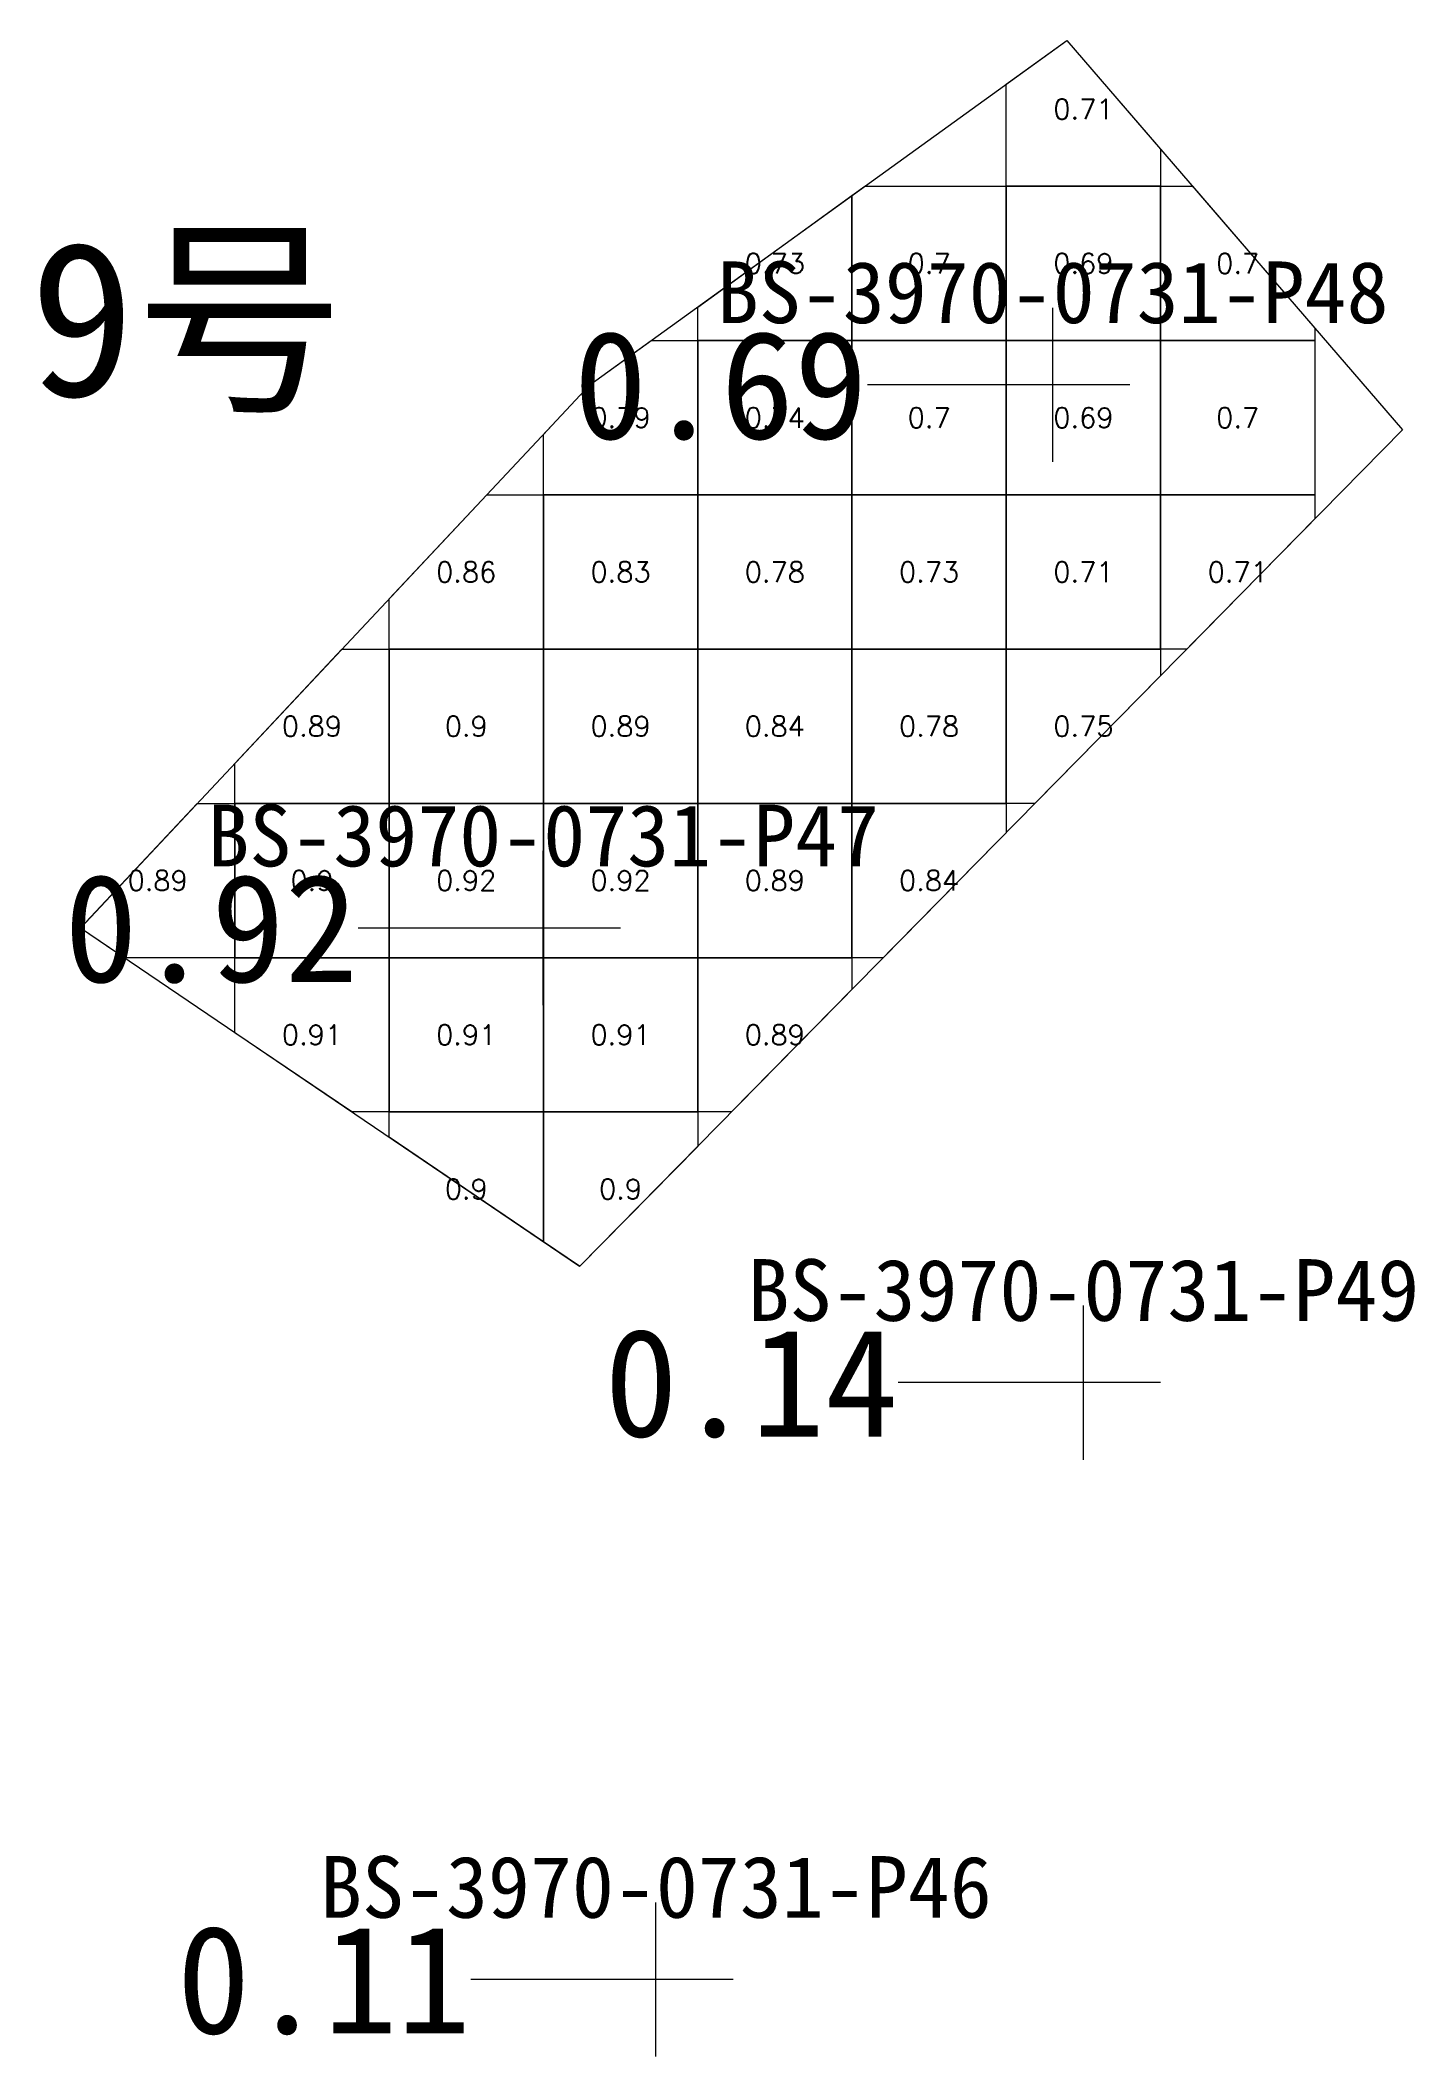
# Model space of a CAD drawing. Header units: inches. Extents: x 470033 to 470145, y 4349683 to 4349762.
# Drawn here: x 470050.84 to 470059.75, y 4349749.22 to 4349762.29 of the extents above; entities that cross this region are included whole.
import ezdxf
from ezdxf.enums import TextEntityAlignment as Align

# ---------------------------------------------------------------- set-up
doc = ezdxf.new("R2010")
doc.units = ezdxf.units.IN
doc.header["$MEASUREMENT"] = 0
for name, color, linetype, lineweight in [('0.500-1.000', 7, 'Continuous', 0), ('孔口文字', 7, 'Continuous', 0), ('点', 7, 'Continuous', 0), ('爆区方格网', 7, 'Continuous', 0), ('线条', 7, 'Continuous', 0), ('钻孔', 7, 'Continuous', 0)]:
    doc.layers.add(name, color=color, linetype=linetype, lineweight=lineweight)
doc.styles.add('3dmine_textStyle_1', font='txt.shx', dxfattribs={"height": 1, "bigfont": 'gbcbig.shx'})
doc.styles.add('3dmine_textStyle_3', font='宋体.ttf', dxfattribs={"height": 1})
doc.styles.add('3dmine_textStyle_4', font='simsunb.ttf', dxfattribs={"height": 1})

msp = doc.modelspace()

# ---------------------------------------------------------------- texts
at = {"color": 4, "linetype": 'Continuous', "lineweight": 0, "true_color": 0x00ffff, "style": '3dmine_textStyle_1'}
for s, p in [('0.71', (470057.6, 4349761.84, 3970.764)), ('0.73', (470055.6, 4349760.84, 3970.764)), ('0.7', (470056.6, 4349760.84, 3970.764)), ('0.69', (470057.6, 4349760.84, 3970.764)), ('0.7', (470058.6, 4349760.84, 3970.764)), ('0.79', (470054.6, 4349759.84, 3970.764)), ('0.74', (470055.6, 4349759.84, 3970.764)), ('0.7', (470056.6, 4349759.84, 3970.764)), ('0.69', (470057.6, 4349759.84, 3970.764)), ('0.7', (470058.6, 4349759.84, 3970.764)), ('0.86', (470053.6, 4349758.84, 3970.764)), ('0.83', (470054.6, 4349758.84, 3970.764)), ('0.78', (470055.6, 4349758.84, 3970.764)), ('0.73', (470056.6, 4349758.84, 3970.764)), ('0.71', (470057.6, 4349758.84, 3970.764)), ('0.71', (470058.6, 4349758.84, 3970.764)), ('0.89', (470052.6, 4349757.84, 3970.764)), ('0.9', (470053.6, 4349757.84, 3970.764)), ('0.89', (470054.6, 4349757.84, 3970.764)), ('0.84', (470055.6, 4349757.84, 3970.764)), ('0.78', (470056.6, 4349757.84, 3970.764)), ('0.75', (470057.6, 4349757.84, 3970.764)), ('0.89', (470051.6, 4349756.84, 3970.764)), ('0.9', (470052.6, 4349756.84, 3970.764)), ('0.92', (470053.6, 4349756.84, 3970.764)), ('0.92', (470054.6, 4349756.84, 3970.764)), ('0.89', (470055.6, 4349756.84, 3970.764)), ('0.84', (470056.6, 4349756.84, 3970.764)), ('0.91', (470052.6, 4349755.84, 3970.764)), ('0.91', (470053.6, 4349755.84, 3970.764)), ('0.91', (470054.6, 4349755.84, 3970.764)), ('0.89', (470055.6, 4349755.84, 3970.764)), ('0.9', (470053.6, 4349754.84, 3970.764)), ('0.9', (470054.6, 4349754.84, 3970.764))]:
    msp.add_text(s, height=0.13, dxfattribs=at).set_placement(p, align=Align.MIDDLE_CENTER)
at = {"color": 7, "linetype": 'Continuous', "lineweight": 0, "style": '3dmine_textStyle_3'}
msp.add_text('9号', height=1, dxfattribs=at).set_placement((470050.77, 4349759.98, 3965.168))
at = {"layer": '孔口文字', "color": 138, "linetype": 'Continuous', "lineweight": 0, "true_color": 0x004c4c, "style": '3dmine_textStyle_4'}
for s, p in [('BS-3970-0731-P48', (470057.401, 4349760.453, 3970.764)), ('BS-3970-0731-P47', (470054.099, 4349756.932, 3970.834)), ('BS-3970-0731-P49', (470057.6, 4349753.986, 3970.717)), ('BS-3970-0731-P46', (470054.829, 4349750.117, 3970.735))]:
    msp.add_text(s, height=0.4, dxfattribs=at).set_placement(p, align=Align.CENTER)
at = {"layer": '钻孔', "color": 4, "linetype": 'Continuous', "lineweight": 0, "true_color": 0x00ffff, "style": '3dmine_textStyle_4'}
for s, p in [('0.69', (470056.201, 4349760.053, 3970.764)), ('0.92', (470052.899, 4349756.532, 3970.834))]:
    msp.add_text(s, height=0.7, dxfattribs=at).set_placement(p, align=Align.MIDDLE_RIGHT)
at = {"layer": '钻孔', "color": 8, "linetype": 'Continuous', "lineweight": 0, "true_color": 0x808080, "style": '3dmine_textStyle_4'}
for s, p in [('0.14', (470056.4, 4349753.586, 3970.717)), ('0.11', (470053.629, 4349749.717, 3970.735))]:
    msp.add_text(s, height=0.7, dxfattribs=at).set_placement(p, align=Align.MIDDLE_RIGHT)

# ---------------------------------------------------------------- hatches: boundary and pattern name
at = {"layer": '钻孔', "linetype": 'Continuous', "lineweight": 0, "true_color": 0x00ffff, "extrusion": (0, 1, 0)}
for points in [[(-470058.401, 3959.764), (-470057.401, 3959.764), (-470057.401, 3970.764), (-470058.401, 3970.764)], [(-470055.099, 3959.834), (-470054.099, 3959.834), (-470054.099, 3970.834), (-470055.099, 3970.834)]]:
    msp.add_hatch(color=4, dxfattribs=at).paths.add_polyline_path(points, flags=0)
at = {"layer": '钻孔', "linetype": 'Continuous', "lineweight": 0, "true_color": 0x808080, "extrusion": (0, 1, 0)}
for points in [[(-470058.6, 3959.717), (-470057.6, 3959.717), (-470057.6, 3970.717), (-470058.6, 3970.717)], [(-470055.829, 3959.735), (-470054.829, 3959.735), (-470054.829, 3970.735), (-470055.829, 3970.735)]]:
    msp.add_hatch(color=8, dxfattribs=at).paths.add_polyline_path(points, flags=0)

# ---------------------------------------------------------------- linework, layer by layer
at = {"layer": '0.500-1.000', "color": 4, "linetype": 'Continuous', "lineweight": 0, "true_color": 0x00ffff}
msp.add_lwpolyline([(470059.667, 4349759.761), (470057.037, 4349757.086), (470054.335, 4349754.339), (470051.099, 4349756.532), (470054.154, 4349759.789), (470054.401, 4349760.053), (470057.493, 4349762.286), (470059.667, 4349759.761)], dxfattribs=at)
at = {"layer": '点', "color": 138, "linetype": 'Continuous', "lineweight": 0, "true_color": 0x004c4c}
for points, elevation in [([(470057.401, 4349759.553), (470057.401, 4349760.553)], 3970.764), ([(470057.901, 4349760.053), (470056.901, 4349760.053)], 3970.764), ([(470054.099, 4349756.032), (470054.099, 4349757.032)], 3970.834), ([(470054.599, 4349756.532), (470053.599, 4349756.532)], 3970.834), ([(470057.6, 4349753.086), (470057.6, 4349754.086)], 3970.717), ([(470058.1, 4349753.586), (470057.1, 4349753.586)], 3970.717), ([(470054.829, 4349749.217), (470054.829, 4349750.217)], 3970.735), ([(470055.329, 4349749.717), (470054.329, 4349749.717)], 3970.735)]:
    msp.add_lwpolyline(points, dxfattribs=dict(at, elevation=elevation))
at = {"layer": '爆区方格网', "color": 4, "linetype": 'Continuous', "lineweight": 0, "true_color": 0x00ffff, "elevation": 3970.764}
for points in [[(470058.1, 4349761.581), (470058.1, 4349761.34), (470057.1, 4349761.34), (470057.1, 4349762.002), (470057.493, 4349762.286), (470058.1, 4349761.581)], [(470056.1, 4349760.34), (470055.1, 4349760.34), (470055.1, 4349760.557), (470056.1, 4349761.28), (470056.1, 4349760.34)], [(470057.1, 4349760.34), (470056.1, 4349760.34), (470056.1, 4349761.28), (470056.183, 4349761.34), (470057.1, 4349761.34), (470057.1, 4349760.34)], [(470058.1, 4349760.34), (470057.1, 4349760.34), (470057.1, 4349761.34), (470058.1, 4349761.34), (470058.1, 4349760.34)], [(470059.1, 4349760.42), (470059.1, 4349760.34), (470058.1, 4349760.34), (470058.1, 4349761.34), (470058.307, 4349761.34), (470059.1, 4349760.42)], [(470055.1, 4349759.34), (470054.1, 4349759.34), (470054.1, 4349759.731), (470054.154, 4349759.789), (470054.401, 4349760.053), (470054.799, 4349760.34), (470055.1, 4349760.34), (470055.1, 4349759.34)], [(470056.1, 4349759.34), (470055.1, 4349759.34), (470055.1, 4349760.34), (470056.1, 4349760.34), (470056.1, 4349759.34)], [(470057.1, 4349759.34), (470056.1, 4349759.34), (470056.1, 4349760.34), (470057.1, 4349760.34), (470057.1, 4349759.34)], [(470058.1, 4349759.34), (470057.1, 4349759.34), (470057.1, 4349760.34), (470058.1, 4349760.34), (470058.1, 4349759.34)], [(470059.1, 4349759.34), (470058.1, 4349759.34), (470058.1, 4349760.34), (470059.1, 4349760.34), (470059.1, 4349759.34)], [(470054.1, 4349758.34), (470053.1, 4349758.34), (470053.1, 4349758.665), (470053.733, 4349759.34), (470054.1, 4349759.34), (470054.1, 4349758.34)], [(470055.1, 4349758.34), (470054.1, 4349758.34), (470054.1, 4349759.34), (470055.1, 4349759.34), (470055.1, 4349758.34)], [(470056.1, 4349758.34), (470055.1, 4349758.34), (470055.1, 4349759.34), (470056.1, 4349759.34), (470056.1, 4349758.34)], [(470057.1, 4349758.34), (470056.1, 4349758.34), (470056.1, 4349759.34), (470057.1, 4349759.34), (470057.1, 4349758.34)], [(470058.1, 4349758.34), (470057.1, 4349758.34), (470057.1, 4349759.34), (470058.1, 4349759.34), (470058.1, 4349758.34)], [(470059.1, 4349759.184), (470058.27, 4349758.34), (470058.1, 4349758.34), (470058.1, 4349759.34), (470059.1, 4349759.34), (470059.1, 4349759.184)], [(470053.1, 4349757.34), (470052.1, 4349757.34), (470052.1, 4349757.599), (470052.794, 4349758.34), (470053.1, 4349758.34), (470053.1, 4349757.34)], [(470054.1, 4349757.34), (470053.1, 4349757.34), (470053.1, 4349758.34), (470054.1, 4349758.34), (470054.1, 4349757.34)], [(470055.1, 4349757.34), (470054.1, 4349757.34), (470054.1, 4349758.34), (470055.1, 4349758.34), (470055.1, 4349757.34)], [(470056.1, 4349757.34), (470055.1, 4349757.34), (470055.1, 4349758.34), (470056.1, 4349758.34), (470056.1, 4349757.34)], [(470057.1, 4349757.34), (470056.1, 4349757.34), (470056.1, 4349758.34), (470057.1, 4349758.34), (470057.1, 4349757.34)], [(470058.1, 4349758.167), (470057.286, 4349757.34), (470057.1, 4349757.34), (470057.1, 4349758.34), (470058.1, 4349758.34), (470058.1, 4349758.167)], [(470052.1, 4349756.34), (470051.382, 4349756.34), (470051.1, 4349756.532), (470051.1, 4349756.533), (470051.856, 4349757.34), (470052.1, 4349757.34), (470052.1, 4349756.34)], [(470053.1, 4349756.34), (470052.1, 4349756.34), (470052.1, 4349757.34), (470053.1, 4349757.34), (470053.1, 4349756.34)], [(470054.1, 4349756.34), (470053.1, 4349756.34), (470053.1, 4349757.34), (470054.1, 4349757.34), (470054.1, 4349756.34)], [(470055.1, 4349756.34), (470054.1, 4349756.34), (470054.1, 4349757.34), (470055.1, 4349757.34), (470055.1, 4349756.34)], [(470056.1, 4349756.34), (470055.1, 4349756.34), (470055.1, 4349757.34), (470056.1, 4349757.34), (470056.1, 4349756.34)], [(470057.1, 4349757.15), (470057.037, 4349757.086), (470056.303, 4349756.34), (470056.1, 4349756.34), (470056.1, 4349757.34), (470057.1, 4349757.34), (470057.1, 4349757.15)], [(470053.1, 4349755.34), (470052.858, 4349755.34), (470052.1, 4349755.854), (470052.1, 4349756.34), (470053.1, 4349756.34), (470053.1, 4349755.34)], [(470054.1, 4349755.34), (470053.1, 4349755.34), (470053.1, 4349756.34), (470054.1, 4349756.34), (470054.1, 4349755.34)], [(470055.1, 4349755.34), (470054.1, 4349755.34), (470054.1, 4349756.34), (470055.1, 4349756.34), (470055.1, 4349755.34)], [(470056.1, 4349756.133), (470055.319, 4349755.34), (470055.1, 4349755.34), (470055.1, 4349756.34), (470056.1, 4349756.34), (470056.1, 4349756.133)], [(470054.1, 4349754.498), (470053.1, 4349755.176), (470053.1, 4349755.34), (470054.1, 4349755.34), (470054.1, 4349754.498)], [(470055.1, 4349755.116), (470054.336, 4349754.34), (470054.333, 4349754.34), (470054.1, 4349754.498), (470054.1, 4349755.34), (470055.1, 4349755.34), (470055.1, 4349755.116)]]:
    msp.add_lwpolyline(points, dxfattribs=at)
at = {"layer": '线条', "color": 138, "linetype": 'Continuous', "lineweight": 0, "true_color": 0x004c4c}
for points, elevation in [([(470057.401, 4349760.053), (470057.401, 4349760.053), (470057.401, 4349760.053)], 3970.764), ([(470054.099, 4349756.532), (470054.099, 4349756.532), (470054.099, 4349756.532)], 3970.834), ([(470057.6, 4349753.586), (470057.6, 4349753.586), (470057.6, 4349753.586)], 3970.717), ([(470054.829, 4349749.717), (470054.829, 4349749.717), (470054.829, 4349749.717)], 3970.735)]:
    msp.add_lwpolyline(points, dxfattribs=dict(at, elevation=elevation))
at = {"layer": '钻孔', "color": 4, "linetype": 'Continuous', "lineweight": 0, "true_color": 0x00ffff}
for points, elevation in [([(470057.401, 4349760.053), (470056.201, 4349760.053)], 3970.764), ([(470057.401, 4349760.053), (470056.201, 4349760.053)], 3959.764), ([(470054.099, 4349756.532), (470052.899, 4349756.532)], 3970.834), ([(470054.099, 4349756.532), (470052.899, 4349756.532)], 3959.834)]:
    msp.add_lwpolyline(points, dxfattribs=dict(at, elevation=elevation))
at = {"layer": '钻孔', "color": 8, "linetype": 'Continuous', "lineweight": 0, "true_color": 0x808080}
for points, elevation in [([(470057.6, 4349753.586), (470056.4, 4349753.586)], 3970.717), ([(470057.6, 4349753.586), (470056.4, 4349753.586)], 3959.717), ([(470054.829, 4349749.717), (470053.629, 4349749.717)], 3970.735), ([(470054.829, 4349749.717), (470053.629, 4349749.717)], 3959.735)]:
    msp.add_lwpolyline(points, dxfattribs=dict(at, elevation=elevation))

msp.set_redraw_order([(e.dxf.handle, doc.entitydb.next_handle()) for e in msp.query("TEXT MTEXT ATTDEF DIMENSION ARC_DIMENSION")])  # texts and dimensions are drawn at this point

doc.saveas('drawing.dxf')
